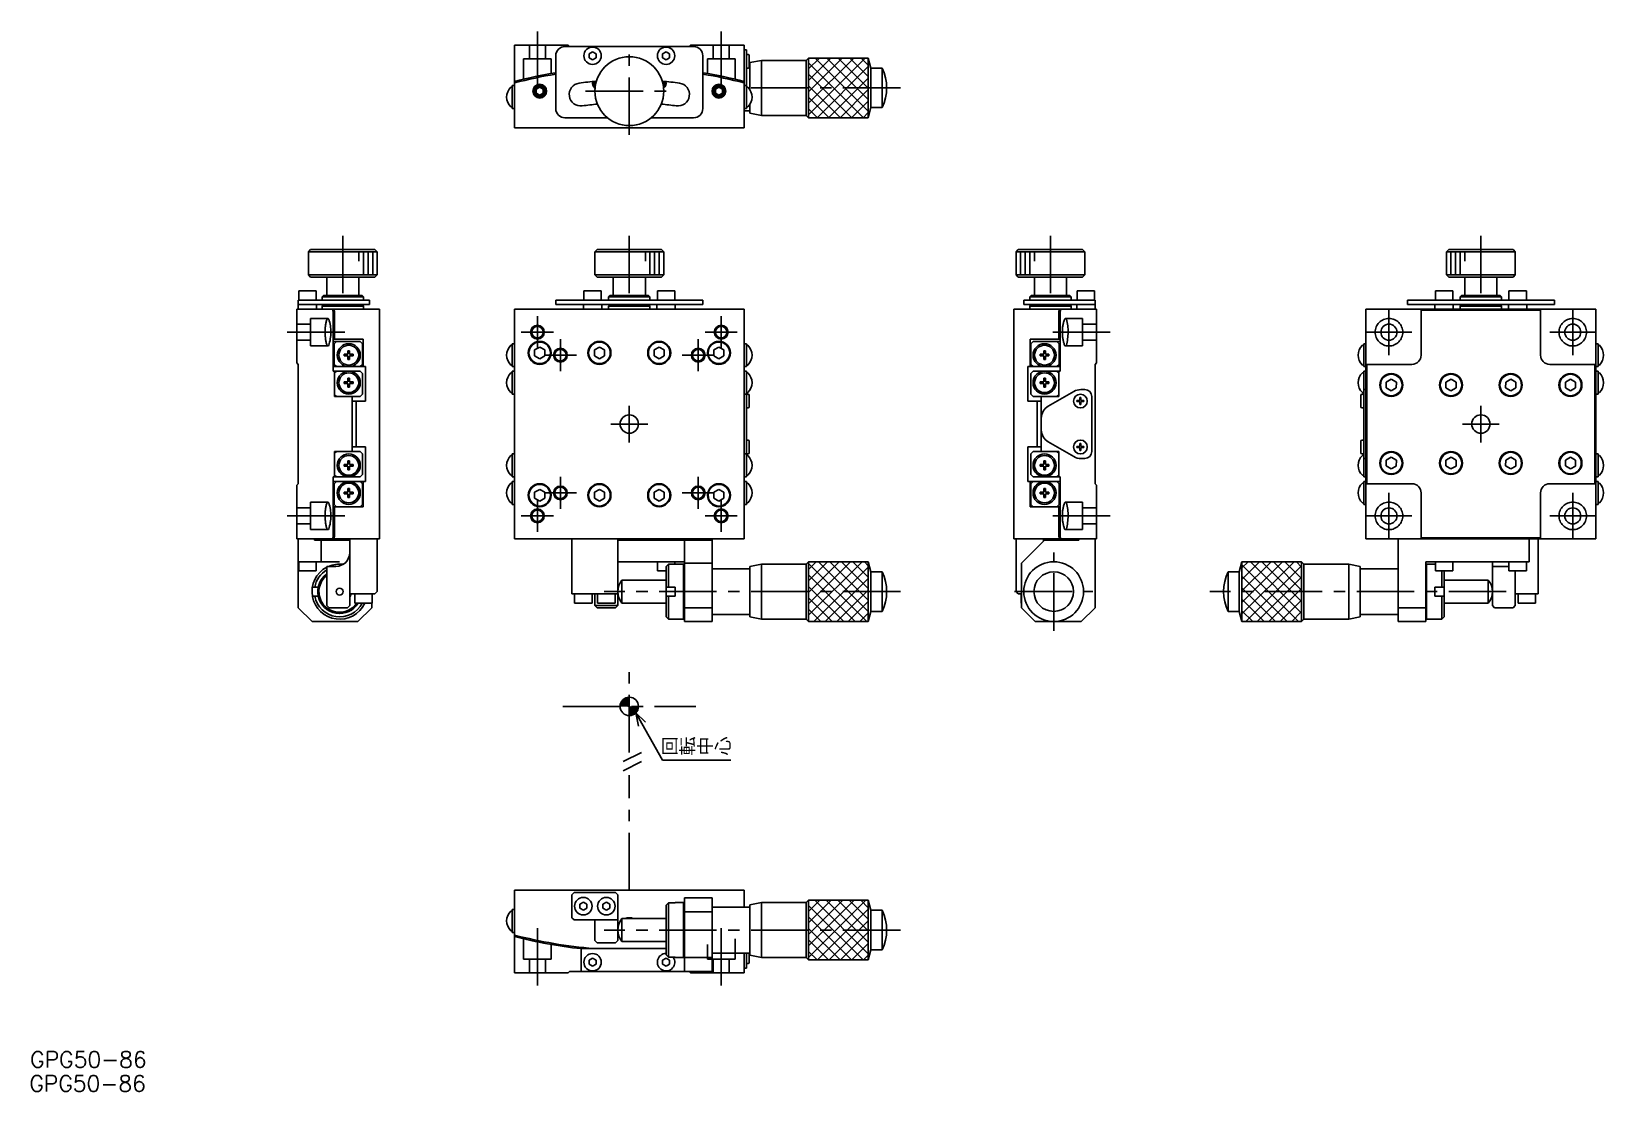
# Model space of a CAD drawing. Extents: x 15 to 357, y 25 to 256.
import ezdxf

# ---------------------------------------------------------------- set-up
doc = ezdxf.new("R2010")
doc.units = 0
doc.header["$LTSCALE"] = 10
doc.linetypes.add('CENTER', pattern=[2, 1.25, -0.25, 0.25, -0.25])
doc.linetypes.add('DASHED', pattern=[3.5, 2, -1.5])
doc.layers.get('0').update_dxf_attribs({"linetype": 'CONTINUOUS'})
doc.layers.add('CENTER', color=1, linetype='CENTER')
doc.styles.get("Standard").update_dxf_attribs({"font": 'txt.shx', "bigfont": '@extfont2.shx'})

msp = doc.modelspace()

# ---------------------------------------------------------------- texts
at = {"color": 7}
for s, p in [('回転中心', (152.186599, 98.450141)), ('GPG50-86', (14.975711, 30.365368)), ('GPG50-86', (14.787662, 25.129413))]:
    msp.add_text(s, height=3.5, dxfattribs=at).set_placement(p)

# ---------------------------------------------------------------- linework, layer by layer
at = {"color": 7, "linetype": 'CONTINUOUS'}
for p, q in [((120.344587, 253), (132.044587, 253)), ((120.344587, 235), (120.344587, 253)), ((129.344587, 239.2), (129.344587, 250.7)), ((131.344587, 252.7), (159.344587, 252.7)), ((132.344587, 252.7), (132.044587, 253)), ((136.594587, 251.133013), (137.344587, 251.566025)), ((136.594587, 250.266987), (136.594587, 251.133013)), ((137.344587, 249.833975), (136.594587, 250.266987)), ((137.344587, 251.566025), (138.094587, 251.133013)), ((138.094587, 250.266987), (137.344587, 249.833975)), ((138.094587, 251.133013), (138.094587, 250.266987)), ((152.594587, 251.133013), (153.344587, 251.566025)), ((152.594587, 250.266987), (152.594587, 251.133013)), ((153.344587, 249.833975), (152.594587, 250.266987)), ((153.344587, 251.566025), (154.094587, 251.133013)), ((154.094587, 250.266987), (153.344587, 249.833975)), ((154.094587, 251.133013), (154.094587, 250.266987)), ((158.644587, 253), (158.344587, 252.7)), ((158.644587, 253), (170.344587, 253)), ((161.344587, 250.7), (161.344587, 239.2)), ((170.344587, 253), (170.344587, 235)), ((170.344587, 252), (170.844587, 252)), ((170.844587, 252), (170.844587, 239.2)), ((171.194587, 251), (171.094587, 251)), ((171.444587, 248.25), (171.444587, 250.75)), ((184.344593, 250.199999), (183.844591, 249.699996)), ((184.344593, 250.199999), (197.344594, 250.199999)), ((184.344593, 237.200001), (184.344593, 250.199999)), ((197.934082, 248), (197.344594, 250.199999)), ((197.344594, 250.199999), (197.344594, 237.200001)), ((171.094587, 248), (171.194587, 248)), ((171.594587, 248.7), (171.444587, 248.7)), ((174.094586, 249.699996), (171.594587, 249.199997)), ((171.594587, 249.199997), (171.594587, 243.280348)), ((174.094586, 249.699996), (174.094586, 237.700004)), ((183.844591, 249.699996), (174.094586, 249.699996)), ((183.844591, 249.699996), (183.844591, 237.700004)), ((197.934082, 248), (197.934082, 239.4)), ((200.344593, 248), (197.934082, 248)), ((200.344593, 248), (200.344593, 239.4)), ((119.844587, 243.85), (119.552339, 243.85)), ((120.344587, 244.2), (119.844587, 244.2)), ((119.844587, 244.2), (119.844587, 239.2)), ((125.094587, 243.433013), (125.844587, 243.866025)), ((125.094587, 242.566987), (125.094587, 243.433013)), ((125.844587, 243.866025), (126.594587, 243.433013)), ((126.594587, 243.433013), (126.594587, 242.566987)), ((138.094587, 244.920286), (138.094587, 245.16449)), ((152.594587, 245.16449), (152.594587, 244.920286)), ((164.094587, 243.433013), (164.844587, 243.866025)), ((164.094587, 242.566987), (164.094587, 243.433013)), ((164.844587, 243.866025), (165.594587, 243.433013)), ((165.594587, 243.433013), (165.594587, 242.566987)), ((170.844587, 244.2), (170.344587, 244.2)), ((171.136834, 243.85), (170.844587, 243.85)), ((119.552339, 239.55), (119.844587, 239.55)), ((125.094587, 242.566987), (125.844587, 242.133975)), ((125.844587, 242.133975), (126.594587, 242.566987)), ((164.094587, 242.566987), (164.844587, 242.133975)), ((164.844587, 242.133975), (165.594587, 242.566987)), ((170.844587, 239.55), (171.136834, 239.55)), ((171.594587, 240.119652), (171.594587, 238.200003)), ((119.844587, 239.2), (120.344587, 239.2)), ((131.344587, 237.2), (140.589589, 237.2)), ((150.099584, 237.2), (159.344587, 237.2)), ((170.344587, 239.2), (170.844587, 239.2)), ((170.344587, 238.7), (171.594587, 238.7)), ((171.594587, 238.200003), (174.094586, 237.700004)), ((174.094586, 237.700004), (183.844591, 237.700004)), ((183.844591, 237.700004), (184.344593, 237.200001)), ((197.344594, 237.200001), (184.344593, 237.200001)), ((197.344594, 237.200001), (197.934082, 239.4)), ((197.934082, 239.4), (200.344593, 239.4)), ((170.344587, 235), (120.344587, 235)), ((76, 208.5), (75.5, 208)), ((75.5, 208), (75.5, 203)), ((90.5, 208), (75.5, 208)), ((76, 208.5), (90, 208.5)), ((90.5, 208), (90, 208.5)), ((90.5, 203), (90.5, 208)), ((138.344587, 208.5), (137.844587, 208)), ((137.844587, 208), (137.844587, 203)), ((152.844587, 208), (137.844587, 208)), ((138.344587, 208.5), (152.344587, 208.5)), ((152.844587, 208), (152.344587, 208.5)), ((152.844587, 203), (152.844587, 208)), ((230, 208.5), (229.5, 208)), ((229.5, 208), (229.5, 203)), ((244.5, 208), (229.5, 208)), ((230, 208.5), (244, 208.5)), ((244.5, 208), (244, 208.5)), ((244.5, 203), (244.5, 208)), ((323.655413, 208.5), (323.155413, 208)), ((323.155413, 208), (323.155413, 203)), ((338.155413, 208), (323.155413, 208)), ((323.655413, 208.5), (337.655413, 208.5)), ((338.155413, 208), (337.655413, 208.5)), ((338.155413, 203), (338.155413, 208)), ((75.5, 203), (76, 202.5)), ((75.5, 203), (90.5, 203)), ((90, 202.5), (76, 202.5)), ((79.5, 202.5), (79.5, 198.5)), ((86.5, 198.5), (86.5, 202.5)), ((90, 202.5), (90.5, 203)), ((137.844587, 203), (138.344587, 202.5)), ((137.844587, 203), (152.844587, 203)), ((152.344587, 202.5), (138.344587, 202.5)), ((141.844587, 202.5), (141.844587, 198.5)), ((148.844587, 198.5), (148.844587, 202.5)), ((152.344587, 202.5), (152.844587, 203)), ((229.5, 203), (230, 202.5)), ((229.5, 203), (244.5, 203)), ((230, 202.5), (244, 202.5)), ((233.5, 202.5), (233.5, 198.5)), ((240.5, 198.5), (240.5, 202.5)), ((244, 202.5), (244.5, 203)), ((323.155413, 203), (323.655413, 202.5)), ((323.155413, 203), (338.155413, 203)), ((323.655413, 202.5), (337.655413, 202.5)), ((327.155413, 202.5), (327.155413, 198.5)), ((334.155413, 198.5), (334.155413, 202.5)), ((337.655413, 202.5), (338.155413, 203)), ((77.2, 199.5), (73.4, 199.5)), ((73.4, 199.5), (73.4, 197.5)), ((77.2, 197.5), (77.2, 199.5)), ((78.8, 198.5), (78.5, 198.2)), ((78.8, 198.5), (87.2, 198.5)), ((87.5, 198.2), (87.2, 198.5)), ((139.244587, 199.5), (135.444587, 199.5)), ((135.444587, 199.5), (135.444587, 197.5)), ((139.244587, 197.5), (139.244587, 199.5)), ((141.144587, 198.5), (140.844587, 198.2)), ((141.144587, 198.5), (149.544587, 198.5)), ((149.844587, 198.2), (149.544587, 198.5)), ((155.244587, 199.5), (151.444587, 199.5)), ((151.444587, 199.5), (151.444587, 197.5)), ((155.244587, 197.5), (155.244587, 199.5)), ((232.8, 198.5), (232.5, 198.2)), ((232.8, 198.5), (241.2, 198.5)), ((241.5, 198.2), (241.2, 198.5)), ((242.8, 199.5), (242.8, 197.5)), ((246.6, 199.5), (242.8, 199.5)), ((246.6, 197.5), (246.6, 199.5)), ((324.555413, 199.5), (320.755413, 199.5)), ((320.755413, 199.5), (320.755413, 197.5)), ((324.555413, 197.5), (324.555413, 199.5)), ((326.455413, 198.5), (326.155413, 198.2)), ((326.455413, 198.5), (334.855413, 198.5)), ((335.155413, 198.2), (334.855413, 198.5)), ((340.555413, 199.5), (336.755413, 199.5)), ((336.755413, 199.5), (336.755413, 197.5)), ((340.555413, 197.5), (340.555413, 199.5)), ((73, 183.8), (73, 195.5)), ((73, 195.5), (91, 195.5)), ((73.3, 197.5), (73.3, 195.5)), ((88.8, 197.5), (73.3, 197.5)), ((73.3, 196.5), (88.8, 196.5)), ((77.3, 195.5), (77.3, 196.5)), ((78.5, 198.2), (78.5, 197.5)), ((87.5, 198.2), (78.5, 198.2)), ((78.8, 196.5), (78.5, 196.2)), ((78.5, 196.2), (78.5, 195.5)), ((87.5, 196.2), (78.5, 196.2)), ((87.5, 196.2), (87.2, 196.5)), ((87.5, 197.5), (87.5, 198.2)), ((87.5, 195.5), (87.5, 196.2)), ((88.8, 197.5), (88.8, 196.5)), ((91, 195.5), (91, 145.5)), ((120.344587, 145.5), (120.344587, 195.5)), ((120.344587, 195.5), (170.344587, 195.5)), ((129.344587, 196.5), (129.344587, 197.5)), ((129.344587, 197.5), (161.344587, 197.5)), ((129.344587, 196.499998), (161.344587, 196.499998)), ((135.344587, 196.5), (135.344587, 195.5)), ((139.344587, 195.5), (139.344587, 196.5)), ((140.844587, 198.2), (140.844587, 197.5)), ((149.844587, 198.2), (140.844587, 198.2)), ((141.144587, 196.5), (140.844587, 196.2)), ((140.844587, 196.2), (140.844587, 195.5)), ((149.844587, 196.2), (140.844587, 196.2)), ((149.844587, 196.2), (149.544587, 196.5)), ((149.844587, 197.5), (149.844587, 198.2)), ((149.844587, 195.5), (149.844587, 196.2)), ((151.344587, 196.5), (151.344587, 195.5)), ((155.344587, 195.5), (155.344587, 196.5)), ((161.344587, 197.5), (161.344587, 196.5)), ((170.344587, 195.5), (170.344587, 145.5)), ((229, 145.5), (229, 195.5)), ((229, 195.5), (247, 195.5)), ((231.2, 196.5), (231.2, 197.5)), ((231.2, 197.5), (246.7, 197.5)), ((246.7, 196.5), (231.2, 196.5)), ((232.5, 198.2), (232.5, 197.5)), ((241.5, 198.2), (232.5, 198.2)), ((232.8, 196.5), (232.5, 196.2)), ((232.5, 196.2), (232.5, 195.5)), ((241.5, 196.2), (232.5, 196.2)), ((241.5, 196.2), (241.2, 196.5)), ((241.5, 197.5), (241.5, 198.2)), ((241.5, 195.5), (241.5, 196.2)), ((242.7, 196.5), (242.7, 195.5)), ((246.7, 195.5), (246.7, 197.5)), ((247, 195.5), (247, 183.8)), ((305.655413, 145.5), (305.655413, 195.5)), ((305.655413, 195.5), (355.655413, 195.5)), ((314.655413, 196.5), (314.655413, 197.5)), ((314.655413, 197.5), (346.655413, 197.5)), ((346.655413, 196.5), (314.655413, 196.5)), ((317.655413, 195.3), (343.655413, 195.3)), ((317.655413, 195.3), (317.655413, 185.5)), ((320.655413, 196.5), (320.655413, 195.5)), ((324.655413, 195.5), (324.655413, 196.5)), ((326.155413, 198.2), (326.155413, 197.5)), ((335.155413, 198.2), (326.155413, 198.2)), ((326.455413, 196.5), (326.155413, 196.2)), ((326.155413, 196.2), (326.155413, 195.5)), ((335.155413, 196.2), (326.155413, 196.2)), ((335.155413, 196.2), (334.855413, 196.5)), ((335.155413, 197.5), (335.155413, 198.2)), ((335.155413, 195.5), (335.155413, 196.2)), ((336.655413, 196.5), (336.655413, 195.5)), ((340.655413, 195.5), (340.655413, 196.5)), ((343.655413, 195.3), (343.655413, 185.5)), ((346.655413, 197.5), (346.655413, 196.5)), ((355.655413, 195.5), (355.655413, 145.5)), ((80.898543, 182), (80.898543, 195)), ((81.20856, 195), (81.20856, 189)), ((238.79144, 189), (238.79144, 195)), ((239.101457, 195), (239.101457, 182)), ((87.423217, 189), (80.898543, 189)), ((86.766968, 188.5), (80.898543, 188.5)), ((81.082787, 188), (81.595598, 188.5)), ((84.009162, 188.5), (84.009162, 188.509162)), ((86.766968, 188.5), (87.290737, 188)), ((87.423217, 189), (87.423217, 183)), ((232.576783, 183), (232.576783, 189)), ((239.101457, 189), (232.576783, 189)), ((232.709263, 188), (233.233032, 188.5)), ((239.101457, 188.5), (233.233032, 188.5)), ((238.404402, 188.5), (238.917213, 188)), ((80.898543, 188), (81.082787, 188)), ((81.082787, 188), (81.082787, 183.5)), ((84.12, 185.68), (83.326612, 185.68)), ((83.326612, 185.68), (83.326612, 185.32)), ((83.326612, 185.32), (84.12, 185.32)), ((84.48, 186.473388), (84.12, 186.473388)), ((84.12, 186.473388), (84.12, 185.68)), ((84.12, 185.32), (84.12, 184.526612)), ((84.48, 186.473388), (84.48, 185.68)), ((85.273388, 185.68), (84.48, 185.68)), ((84.48, 185.32), (85.273388, 185.32)), ((84.48, 184.526612), (84.48, 185.32)), ((85.273388, 185.32), (85.273388, 185.68)), ((87.290737, 183.5), (87.290737, 188)), ((119.844587, 187.65), (119.552339, 187.65)), ((120.344587, 188), (119.844587, 188)), ((119.844587, 188), (119.844587, 183)), ((124.744587, 186.635085), (125.844587, 187.270171)), ((124.744587, 185.364915), (124.744587, 186.635085)), ((125.844587, 184.729829), (124.744587, 185.364915)), ((125.844587, 187.270171), (126.944587, 186.635085)), ((126.944587, 185.364915), (125.844587, 184.729829)), ((126.944587, 186.635085), (126.944587, 185.364915)), ((137.744587, 186.635085), (138.844587, 187.270171)), ((137.744587, 185.364915), (137.744587, 186.635085)), ((138.844587, 184.729829), (137.744587, 185.364915)), ((138.844587, 187.270171), (139.944587, 186.635085)), ((139.944587, 185.364915), (138.844587, 184.729829)), ((139.944587, 186.635085), (139.944587, 185.364915)), ((150.744587, 186.635085), (151.844587, 187.270171)), ((150.744587, 185.364915), (150.744587, 186.635085)), ((151.844587, 184.729829), (150.744587, 185.364915)), ((151.844587, 187.270171), (152.944587, 186.635085)), ((152.944587, 185.364915), (151.844587, 184.729829)), ((152.944587, 186.635085), (152.944587, 185.364915)), ((163.744587, 186.635085), (164.844587, 187.270171)), ((163.744587, 185.364915), (163.744587, 186.635085)), ((164.844587, 184.729829), (163.744587, 185.364915)), ((164.844587, 187.270171), (165.944587, 186.635085)), ((165.944587, 185.364915), (164.844587, 184.729829)), ((165.944587, 186.635085), (165.944587, 185.364915)), ((170.844587, 188), (170.344587, 188)), ((170.844587, 188), (170.844587, 183)), ((171.136834, 187.65), (170.844587, 187.65)), ((232.709263, 188), (232.709263, 183.5)), ((234.726612, 185.68), (235.52, 185.68)), ((234.726612, 185.32), (234.726612, 185.68)), ((235.52, 185.32), (234.726612, 185.32)), ((235.52, 186.473388), (235.88, 186.473388)), ((235.52, 185.68), (235.52, 186.473388)), ((235.52, 184.526612), (235.52, 185.32)), ((235.88, 186.473388), (235.88, 185.68)), ((235.88, 185.68), (236.673388, 185.68)), ((235.88, 185.32), (235.88, 184.526612)), ((236.673388, 185.32), (235.88, 185.32)), ((236.673388, 185.68), (236.673388, 185.32)), ((238.917213, 183.5), (238.917213, 188)), ((238.917213, 188), (239.101457, 188)), ((305.155413, 187.65), (304.863166, 187.65)), ((305.655413, 188), (305.155413, 188)), ((305.155413, 183), (305.155413, 188)), ((356.155413, 188), (355.655413, 188)), ((356.155413, 183), (356.155413, 188)), ((356.447661, 187.65), (356.155413, 187.65)), ((73, 183.8), (73.3, 183.5)), ((73.3, 183.5), (73.3, 157.5)), ((81.082787, 183.5), (80.898543, 183.5)), ((80.898543, 183), (83.233723, 183)), ((83.233723, 182), (80.898543, 182)), ((81.595598, 183), (81.082787, 183.5)), ((81.208552, 181.622639), (81.595598, 182)), ((81.20856, 176.5), (81.20856, 182)), ((83.233723, 183), (83.434911, 183.155208)), ((87.942434, 183), (83.233723, 183)), ((83.434911, 181.844792), (83.233723, 182)), ((86.766968, 182), (83.233723, 182)), ((84.12, 184.526612), (84.48, 184.526612)), ((85.038553, 183.112281), (85.124776, 183)), ((85.124776, 182), (85.038553, 181.887719)), ((86.766968, 183), (87.290737, 183.5)), ((87.290737, 181.5), (86.766968, 182)), ((87.290737, 177), (87.290737, 181.5)), ((87.942434, 183), (87.942434, 175.5)), ((119.552339, 183.35), (119.844587, 183.35)), ((119.844587, 181.65), (119.552339, 181.65)), ((119.844587, 183), (120.344587, 183)), ((120.344587, 182), (119.844587, 182)), ((119.844587, 182), (119.844587, 177)), ((170.344587, 183), (170.844587, 183)), ((170.844587, 182), (170.344587, 182)), ((170.844587, 183.35), (171.136834, 183.35)), ((170.844587, 182), (170.844587, 159)), ((171.136834, 181.65), (170.844587, 181.65)), ((232.057566, 175.5), (232.057566, 183)), ((236.766277, 183), (232.057566, 183)), ((232.709263, 183.5), (233.233032, 183)), ((233.233032, 182), (232.709263, 181.5)), ((232.709263, 181.5), (232.709263, 177)), ((236.766277, 182), (233.233032, 182)), ((234.875224, 183), (234.961447, 183.112281)), ((234.961447, 181.887719), (234.875224, 182)), ((235.88, 184.526612), (235.52, 184.526612)), ((236.565089, 183.155208), (236.766277, 183)), ((236.766277, 182), (236.565089, 181.844792)), ((236.766277, 183), (239.101457, 183)), ((239.101457, 182), (236.766277, 182)), ((238.917213, 183.5), (238.404402, 183)), ((238.404402, 182), (238.791448, 181.622639)), ((238.79144, 182), (238.79144, 176.5)), ((239.101457, 183.5), (238.917213, 183.5)), ((246.7, 183.5), (247, 183.8)), ((246.7, 157.5), (246.7, 183.5)), ((304.863166, 183.35), (305.155413, 183.35)), ((305.155413, 181.65), (304.863166, 181.65)), ((305.155413, 183), (305.655413, 183)), ((305.655413, 182), (305.155413, 182)), ((305.155413, 159), (305.155413, 182)), ((305.855413, 157.5), (305.855413, 183.5)), ((305.855413, 183.5), (315.655413, 183.5)), ((345.655413, 183.5), (355.455413, 183.5)), ((355.455413, 183.5), (355.455413, 157.5)), ((355.655413, 183), (356.155413, 183)), ((356.155413, 182), (355.655413, 182)), ((356.155413, 183.35), (356.447661, 183.35)), ((356.155413, 177), (356.155413, 182)), ((356.447661, 181.65), (356.155413, 181.65)), ((83.326612, 179.68), (83.326612, 179.32)), ((84.12, 179.68), (83.326612, 179.68)), ((83.326612, 179.32), (84.12, 179.32)), ((84.48, 180.473388), (84.12, 180.473388)), ((84.12, 180.473388), (84.12, 179.68)), ((84.12, 179.32), (84.12, 178.526612)), ((84.12, 178.526612), (84.48, 178.526612)), ((84.48, 180.473388), (84.48, 179.68)), ((85.273388, 179.68), (84.48, 179.68)), ((84.48, 179.32), (85.273388, 179.32)), ((84.48, 178.526612), (84.48, 179.32)), ((85.273388, 179.32), (85.273388, 179.68)), ((234.726612, 179.68), (235.52, 179.68)), ((234.726612, 179.32), (234.726612, 179.68)), ((235.52, 179.32), (234.726612, 179.32)), ((235.52, 180.473388), (235.88, 180.473388)), ((235.52, 179.68), (235.52, 180.473388)), ((235.52, 178.526612), (235.52, 179.32)), ((235.88, 178.526612), (235.52, 178.526612)), ((235.88, 180.473388), (235.88, 179.68)), ((235.88, 179.68), (236.673388, 179.68)), ((235.88, 179.32), (235.88, 178.526612)), ((236.673388, 179.32), (235.88, 179.32)), ((236.673388, 179.68), (236.673388, 179.32)), ((243.598076, 178), (244.5, 178)), ((305.155413, 178), (305.655413, 178)), ((310.049707, 178.374903), (310.06121, 179.645021)), ((310.049707, 178.374903), (311.14391, 177.729881)), ((310.06121, 179.645021), (311.166917, 180.270118)), ((311.14391, 177.729881), (312.249616, 178.354979)), ((311.166917, 180.270118), (312.26112, 179.625097)), ((312.26112, 179.625097), (312.249616, 178.354979)), ((323.049707, 178.374903), (323.06121, 179.645021)), ((323.049707, 178.374903), (324.14391, 177.729881)), ((323.06121, 179.645021), (324.166917, 180.270118)), ((324.14391, 177.729881), (325.249616, 178.354979)), ((324.166917, 180.270118), (325.26112, 179.625097)), ((325.26112, 179.625097), (325.249616, 178.354979)), ((336.049707, 178.374903), (336.06121, 179.645021)), ((336.049707, 178.374903), (337.14391, 177.729881)), ((336.06121, 179.645021), (337.166917, 180.270118)), ((337.14391, 177.729881), (338.249616, 178.354979)), ((337.166917, 180.270118), (338.26112, 179.625097)), ((338.26112, 179.625097), (338.249616, 178.354979)), ((349.049707, 178.374903), (349.06121, 179.645021)), ((349.049707, 178.374903), (350.14391, 177.729881)), ((349.06121, 179.645021), (350.166917, 180.270118)), ((350.14391, 177.729881), (351.249616, 178.354979)), ((350.166917, 180.270118), (351.26112, 179.625097)), ((351.26112, 179.625097), (351.249616, 178.354979)), ((81.595598, 176.5), (81.208552, 176.877361)), ((86.766968, 176.5), (81.20856, 176.5)), ((85, 164.5), (85, 176.5)), ((87.942434, 175.5), (85, 175.5)), ((85.866856, 175.5), (85.866856, 165.5)), ((87.290737, 177), (86.766968, 176.5)), ((119.552339, 177.35), (119.844587, 177.35)), ((119.844587, 177), (120.344587, 177)), ((170.344587, 177), (170.844587, 177)), ((170.844587, 177.35), (171.136834, 177.35)), ((171.194587, 177), (171.094587, 177)), ((171.444587, 176.75), (171.444587, 174.25)), ((235, 175.5), (232.057566, 175.5)), ((233.233032, 176.5), (232.709263, 177)), ((238.79144, 176.5), (233.233032, 176.5)), ((234.133144, 165.5), (234.133144, 175.5)), ((235, 176.5), (235, 164.5)), ((242.098076, 177.598076), (236.5, 174.366025)), ((238.791448, 176.877361), (238.404402, 176.5)), ((242.75, 175.375), (242.75, 175.625)), ((243.375, 175.625), (242.75, 175.625)), ((243.375, 175.375), (242.75, 175.375)), ((243.375, 175.625), (243.375, 176.25)), ((243.625, 176.25), (243.375, 176.25)), ((243.375, 174.75), (243.375, 175.375)), ((243.625, 174.75), (243.375, 174.75)), ((243.625, 176.25), (243.625, 175.625)), ((244.25, 175.625), (243.625, 175.625)), ((243.625, 175.375), (243.625, 174.75)), ((244.25, 175.375), (243.625, 175.375)), ((244.25, 175.625), (244.25, 175.375)), ((246, 176.5), (246, 164.5)), ((304.555413, 174.25), (304.555413, 176.75)), ((304.905413, 177), (304.805413, 177)), ((304.863166, 177.35), (305.155413, 177.35)), ((355.655413, 177), (356.155413, 177)), ((356.155413, 177.35), (356.447661, 177.35)), ((171.094587, 174), (171.194587, 174)), ((304.805413, 174), (304.905413, 174)), ((81.595598, 164.5), (81.208552, 164.122639)), ((81.20856, 159), (81.20856, 164.5)), ((81.20856, 164.5), (86.766968, 164.5)), ((87.942434, 165.5), (85, 165.5)), ((87.290737, 164), (86.766968, 164.5)), ((87.942434, 165.5), (87.942434, 158)), ((171.194587, 167), (171.094587, 167)), ((171.444587, 166.75), (171.444587, 164.25)), ((232.057566, 158), (232.057566, 165.5)), ((235, 165.5), (232.057566, 165.5)), ((233.233032, 164.5), (232.709263, 164)), ((233.233032, 164.5), (238.79144, 164.5)), ((236.5, 166.633975), (242.098076, 163.401924)), ((238.791448, 164.122639), (238.404402, 164.5)), ((238.79144, 164.5), (238.79144, 159)), ((242.75, 165.375), (242.75, 165.625)), ((243.375, 165.625), (242.75, 165.625)), ((243.375, 165.375), (242.75, 165.375)), ((243.375, 165.625), (243.375, 166.25)), ((243.625, 166.25), (243.375, 166.25)), ((243.375, 164.75), (243.375, 165.375)), ((243.625, 164.75), (243.375, 164.75)), ((243.625, 166.25), (243.625, 165.625)), ((244.25, 165.625), (243.625, 165.625)), ((243.625, 165.375), (243.625, 164.75)), ((244.25, 165.375), (243.625, 165.375)), ((244.25, 165.625), (244.25, 165.375)), ((304.555413, 164.25), (304.555413, 166.75)), ((304.905413, 167), (304.805413, 167)), ((83.326612, 161.68), (84.12, 161.68)), ((83.326612, 161.32), (83.326612, 161.68)), ((84.12, 161.32), (83.326612, 161.32)), ((84.12, 162.473388), (84.48, 162.473388)), ((84.12, 161.68), (84.12, 162.473388)), ((84.12, 160.526612), (84.12, 161.32)), ((84.48, 162.473388), (84.48, 161.68)), ((84.48, 161.68), (85.273388, 161.68)), ((85.273388, 161.32), (84.48, 161.32)), ((84.48, 161.32), (84.48, 160.526612)), ((85.273388, 161.68), (85.273388, 161.32)), ((87.290737, 164), (87.290737, 159.5)), ((119.844587, 163.65), (119.552339, 163.65)), ((120.344587, 164), (119.844587, 164)), ((119.844587, 159), (119.844587, 164)), ((170.844587, 164), (170.344587, 164)), ((171.136834, 163.65), (170.844587, 163.65)), ((171.094587, 164), (171.194587, 164)), ((232.709263, 159.5), (232.709263, 164)), ((235.52, 161.68), (234.726612, 161.68)), ((234.726612, 161.68), (234.726612, 161.32)), ((234.726612, 161.32), (235.52, 161.32)), ((235.88, 162.473388), (235.52, 162.473388)), ((235.52, 162.473388), (235.52, 161.68)), ((235.52, 160.526612), (235.52, 161.32)), ((235.88, 161.68), (235.88, 162.473388)), ((236.673388, 161.68), (235.88, 161.68)), ((235.88, 160.526612), (235.88, 161.32)), ((235.88, 161.32), (236.673388, 161.32)), ((236.673388, 161.32), (236.673388, 161.68)), ((244.5, 163), (243.598076, 163)), ((304.805413, 164), (304.905413, 164)), ((305.155413, 163.65), (304.863166, 163.65)), ((305.655413, 163), (305.155413, 163)), ((310.049707, 161.374903), (310.06121, 162.645021)), ((310.049707, 161.374903), (311.14391, 160.729881)), ((310.06121, 162.645021), (311.166917, 163.270118)), ((311.14391, 160.729881), (312.249616, 161.354979)), ((311.166917, 163.270118), (312.26112, 162.625097)), ((312.26112, 162.625097), (312.249616, 161.354979)), ((323.049707, 161.374903), (323.06121, 162.645021)), ((323.049707, 161.374903), (324.14391, 160.729881)), ((323.06121, 162.645021), (324.166917, 163.270118)), ((324.14391, 160.729881), (325.249616, 161.354979)), ((324.166917, 163.270118), (325.26112, 162.625097)), ((325.26112, 162.625097), (325.249616, 161.354979)), ((336.049707, 161.374903), (336.06121, 162.645021)), ((336.049707, 161.374903), (337.14391, 160.729881)), ((336.06121, 162.645021), (337.166917, 163.270118)), ((337.14391, 160.729881), (338.249616, 161.354979)), ((337.166917, 163.270118), (338.26112, 162.625097)), ((338.26112, 162.625097), (338.249616, 161.354979)), ((349.049707, 161.374903), (349.06121, 162.645021)), ((349.049707, 161.374903), (350.14391, 160.729881)), ((349.06121, 162.645021), (350.166917, 163.270118)), ((350.14391, 160.729881), (351.249616, 161.354979)), ((350.166917, 163.270118), (351.26112, 162.625097)), ((351.26112, 162.625097), (351.249616, 161.354979)), ((356.155413, 164), (355.655413, 164)), ((356.155413, 164), (356.155413, 159)), ((356.447661, 163.65), (356.155413, 163.65)), ((73.3, 157.5), (73, 157.2)), ((80.898543, 146), (80.898543, 159)), ((80.898543, 159), (83.233723, 159)), ((80.898543, 158), (83.233723, 158)), ((81.082787, 157.5), (80.898543, 157.5)), ((81.595598, 158), (81.082787, 157.5)), ((81.082787, 153), (81.082787, 157.5)), ((81.208552, 159.377361), (81.595598, 159)), ((86.766968, 159), (81.937472, 159)), ((83.434911, 159.155208), (83.233723, 159)), ((83.233723, 158), (83.434911, 157.844792)), ((87.942434, 158), (83.233723, 158)), ((84.48, 160.526612), (84.12, 160.526612)), ((85.124776, 159), (85.038553, 159.112281)), ((85.038553, 157.887719), (85.124776, 158)), ((87.290737, 159.5), (86.766968, 159)), ((86.766968, 158), (87.290737, 157.5)), ((87.290737, 157.5), (87.290737, 153)), ((87.423217, 158), (87.423217, 152.5)), ((119.552339, 159.35), (119.844587, 159.35)), ((119.844587, 157.65), (119.552339, 157.65)), ((119.844587, 159), (120.344587, 159)), ((120.344587, 158), (119.844587, 158)), ((119.844587, 153), (119.844587, 158)), ((170.344587, 159), (170.844587, 159)), ((170.844587, 158), (170.344587, 158)), ((170.844587, 159.35), (171.136834, 159.35)), ((170.844587, 153), (170.844587, 158)), ((171.136834, 157.65), (170.844587, 157.65)), ((236.766277, 158), (232.057566, 158)), ((232.576783, 152.5), (232.576783, 158)), ((233.233032, 159), (232.709263, 159.5)), ((232.709263, 157.5), (233.233032, 158)), ((232.709263, 153), (232.709263, 157.5)), ((236.766277, 159), (233.233032, 159)), ((234.961447, 159.112281), (234.875224, 159)), ((234.875224, 158), (234.961447, 157.887719)), ((235.52, 160.526612), (235.88, 160.526612)), ((236.766277, 159), (236.565089, 159.155208)), ((236.565089, 157.844792), (236.766277, 158)), ((236.766277, 159), (239.101457, 159)), ((236.766277, 158), (239.101457, 158)), ((238.404402, 159), (238.791448, 159.377361)), ((238.917213, 157.5), (238.404402, 158)), ((238.917213, 157.5), (238.917213, 153)), ((239.101457, 157.5), (238.917213, 157.5)), ((239.101457, 159), (239.101457, 146)), ((247, 157.2), (246.7, 157.5)), ((304.863166, 159.35), (305.155413, 159.35)), ((305.155413, 157.65), (304.863166, 157.65)), ((305.155413, 159), (305.655413, 159)), ((305.655413, 158), (305.155413, 158)), ((305.155413, 158), (305.155413, 153)), ((305.855413, 157.5), (315.655413, 157.5)), ((345.655413, 157.5), (355.455413, 157.5)), ((355.655413, 159), (356.155413, 159)), ((356.155413, 158), (355.655413, 158)), ((356.155413, 159.35), (356.447661, 159.35)), ((356.155413, 158), (356.155413, 153)), ((356.447661, 157.65), (356.155413, 157.65)), ((73, 145.5), (73, 157.2)), ((83.326612, 155.68), (84.12, 155.68)), ((83.326612, 155.32), (83.326612, 155.68)), ((84.12, 155.32), (83.326612, 155.32)), ((84.12, 156.473388), (84.48, 156.473388)), ((84.12, 155.68), (84.12, 156.473388)), ((84.12, 154.526612), (84.12, 155.32)), ((84.48, 154.526612), (84.12, 154.526612)), ((84.48, 156.473388), (84.48, 155.68)), ((84.48, 155.68), (85.273388, 155.68)), ((85.273388, 155.32), (84.48, 155.32)), ((84.48, 155.32), (84.48, 154.526612)), ((85.273388, 155.68), (85.273388, 155.32)), ((124.744587, 155.635085), (125.844587, 156.270171)), ((124.744587, 154.364915), (124.744587, 155.635085)), ((125.844587, 153.729829), (124.744587, 154.364915)), ((125.844587, 156.270171), (126.944587, 155.635085)), ((126.944587, 154.364915), (125.844587, 153.729829)), ((126.944587, 155.635085), (126.944587, 154.364915)), ((137.744587, 155.635085), (138.844587, 156.270171)), ((137.744587, 154.364915), (137.744587, 155.635085)), ((138.844587, 153.729829), (137.744587, 154.364915)), ((138.844587, 156.270171), (139.944587, 155.635085)), ((139.944587, 154.364915), (138.844587, 153.729829)), ((139.944587, 155.635085), (139.944587, 154.364915)), ((150.744587, 155.635085), (151.844587, 156.270171)), ((150.744587, 154.364915), (150.744587, 155.635085)), ((151.844587, 153.729829), (150.744587, 154.364915)), ((151.844587, 156.270171), (152.944587, 155.635085)), ((152.944587, 154.364915), (151.844587, 153.729829)), ((152.944587, 155.635085), (152.944587, 154.364915)), ((163.744587, 155.635085), (164.844587, 156.270171)), ((163.744587, 154.364915), (163.744587, 155.635085)), ((164.844587, 153.729829), (163.744587, 154.364915)), ((164.844587, 156.270171), (165.944587, 155.635085)), ((165.944587, 154.364915), (164.844587, 153.729829)), ((165.944587, 155.635085), (165.944587, 154.364915)), ((235.52, 155.68), (234.726612, 155.68)), ((234.726612, 155.68), (234.726612, 155.32)), ((234.726612, 155.32), (235.52, 155.32)), ((235.88, 156.473388), (235.52, 156.473388)), ((235.52, 156.473388), (235.52, 155.68)), ((235.52, 154.526612), (235.52, 155.32)), ((235.52, 154.526612), (235.88, 154.526612)), ((235.88, 155.68), (235.88, 156.473388)), ((236.673388, 155.68), (235.88, 155.68)), ((235.88, 155.32), (236.673388, 155.32)), ((235.88, 154.526612), (235.88, 155.32)), ((236.673388, 155.32), (236.673388, 155.68)), ((247, 157.2), (247, 145.5)), ((317.655413, 155.5), (317.655413, 145.7)), ((343.655413, 155.5), (343.655413, 145.7)), ((80.898543, 153), (81.082787, 153)), ((87.423217, 152.5), (80.898543, 152.5)), ((81.082787, 153), (81.595598, 152.5)), ((81.20856, 152.5), (81.20856, 146)), ((86.766968, 152.5), (87.290737, 153)), ((119.552339, 153.35), (119.844587, 153.35)), ((119.844587, 153), (120.344587, 153)), ((170.344587, 153), (170.844587, 153)), ((170.844587, 153.35), (171.136834, 153.35)), ((239.101457, 152.5), (232.576783, 152.5)), ((232.709263, 153), (233.233032, 152.5)), ((238.404402, 152.5), (238.917213, 153)), ((238.79144, 146), (238.79144, 152.5)), ((238.917213, 153), (239.101457, 153)), ((304.863166, 153.35), (305.155413, 153.35)), ((305.155413, 153), (305.655413, 153)), ((355.655413, 153), (356.155413, 153)), ((356.155413, 153.35), (356.447661, 153.35)), ((91, 145.5), (73, 145.5)), ((73.3, 130.5), (73.3, 145.5)), ((76.8, 145.5), (76.8, 145.2)), ((84.3, 145.2), (76.8, 145.2)), ((78.3, 140.5), (78.3, 145.2)), ((84.5, 145), (84.3, 145.2)), ((84.5, 131), (84.5, 145.5)), ((90.5, 145.5), (90.5, 134)), ((170.344587, 145.5), (120.344587, 145.5)), ((132.844587, 133.5), (132.844587, 145.5)), ((142.844587, 145.5), (142.844587, 131)), ((163.344587, 145.2), (142.844587, 145.2)), ((157.344587, 127.5), (157.344587, 145.2)), ((163.344587, 145.5), (163.344587, 127.5)), ((247, 145.5), (229, 145.5)), ((229.5, 134), (229.5, 145.5)), ((235.7, 145.2), (230.7, 140.2)), ((235.5, 145), (235.5, 145.5)), ((243.2, 145.2), (235.7, 145.2)), ((243.2, 145.5), (243.2, 145.2)), ((246.7, 145.5), (246.7, 130.5)), ((355.655413, 145.5), (305.655413, 145.5)), ((312.655413, 127.5), (312.655413, 145.5)), ((343.655413, 145.7), (317.655413, 145.7)), ((341.155413, 145.5), (341.155413, 140.5)), ((343.155413, 145.5), (343.155413, 133.5)), ((73.3, 140.5), (82.3, 140.5)), ((73.4, 140.5), (73.4, 138.5)), ((77.2, 138.5), (77.2, 140.5)), ((157.344587, 140.5), (142.844587, 140.5)), ((151.444587, 140.5), (151.444587, 138.5)), ((155.244587, 140), (155.244587, 140.5)), ((184.344593, 140.499999), (183.844591, 139.999996)), ((184.344593, 140.499999), (197.344594, 140.499999)), ((184.344593, 127.500001), (184.344593, 140.499999)), ((197.934082, 138.3), (197.344594, 140.499999)), ((197.344594, 140.499999), (197.344594, 127.500001)), ((278.655406, 140.499999), (278.065918, 138.3)), ((278.655406, 140.499999), (291.655407, 140.499999)), ((278.655406, 127.500001), (278.655406, 140.499999)), ((292.155409, 139.999996), (291.655407, 140.499999)), ((291.655407, 140.499999), (291.655407, 127.500001)), ((341.155413, 140.5), (318.655413, 140.5)), ((318.655413, 140.5), (318.655413, 127.5)), ((320.755413, 140.5), (320.755413, 138.5)), ((324.555413, 138.5), (324.555413, 140.5)), ((333.155413, 140.5), (333.155413, 131)), ((336.755413, 140.5), (336.755413, 138.5)), ((340.555413, 138.5), (340.555413, 140.5)), ((73.4, 138.5), (77.2, 138.5)), ((79.5, 131), (79.5, 139.5)), ((79.5, 139.5), (81.5, 139.5)), ((151.444587, 138.5), (153.344587, 138.5)), ((153.844587, 140), (153.344587, 139.5)), ((153.344587, 139.5), (153.344587, 128.5)), ((157.144587, 140), (153.844587, 140)), ((153.844587, 140), (153.844587, 135)), ((157.344587, 139.8), (157.144587, 140)), ((157.144587, 128), (157.144587, 140)), ((163.344587, 140.2), (157.344587, 140.2)), ((171.594587, 139), (163.344587, 139)), ((174.094586, 139.999996), (171.594587, 139.499997)), ((171.594587, 139.499997), (171.594587, 128.500003)), ((174.094586, 139.999996), (174.094586, 128.000004)), ((183.844591, 139.999996), (174.094586, 139.999996)), ((183.844591, 139.999996), (183.844591, 128.000004)), ((197.934082, 138.3), (197.934082, 129.7)), ((200.344593, 138.3), (197.934082, 138.3)), ((200.344593, 138.3), (200.344593, 129.7)), ((230.7, 130.5), (230.7, 140.2)), ((278.065918, 138.3), (275.655407, 138.3)), ((275.655407, 129.7), (275.655407, 138.3)), ((278.065918, 129.7), (278.065918, 138.3)), ((301.905414, 139.999996), (292.155409, 139.999996)), ((292.155409, 128.000004), (292.155409, 139.999996)), ((304.405413, 139.499997), (301.905414, 139.999996)), ((301.905414, 128.000004), (301.905414, 139.999996)), ((304.405413, 128.500003), (304.405413, 139.499997)), ((312.655413, 139), (304.405413, 139)), ((318.855413, 140), (318.655413, 139.8)), ((320.755413, 140), (318.855413, 140)), ((318.855413, 140), (318.855413, 128)), ((320.755413, 138.5), (324.555413, 138.5)), ((322.155413, 135), (322.155413, 138.5)), ((322.655413, 128.5), (322.655413, 138.5)), ((333.155413, 139.5), (336.755413, 139.5)), ((336.755413, 138.5), (340.555413, 138.5)), ((338.155413, 138.5), (338.155413, 131)), ((77.912518, 135), (76.38392, 135)), ((90, 133.5), (84.5, 133.5)), ((85.6, 133.5), (85.6, 131.5)), ((89.4, 131.5), (89.4, 133.5)), ((90.5, 134), (90, 133.5)), ((142.844587, 133.5), (132.844587, 133.5)), ((133.444587, 133.5), (133.444587, 131.5)), ((137.244587, 131.5), (137.244587, 133.5)), ((137.844587, 131), (137.844587, 133.5)), ((138.444587, 133.5), (138.444587, 131.5)), ((142.244587, 131.5), (142.244587, 133.5)), ((143.722096, 136.499996), (143.722096, 131.500004)), ((153.344587, 136.499996), (143.722096, 136.499996)), ((155.344587, 135), (153.344587, 135)), ((155.344587, 133), (155.344587, 135)), ((229.5, 134), (230, 133.5)), ((230, 133.5), (230.7, 133.5)), ((230.6, 133.5), (230.6, 131.5)), ((320.655413, 135), (320.655413, 133)), ((322.655413, 135), (320.655413, 135)), ((332.277904, 136.499996), (322.655413, 136.499996)), ((332.277904, 131.500004), (332.277904, 136.499996)), ((343.155413, 133.5), (338.155413, 133.5)), ((338.755413, 133.5), (338.755413, 131.5)), ((342.555413, 131.5), (342.555413, 133.5)), ((73.3, 130.5), (76.3, 127.5)), ((76.38392, 133), (77.912518, 133)), ((80, 130.5), (79.5, 131)), ((84, 130.5), (80, 130.5)), ((84.5, 131), (84, 130.5)), ((85.6, 131.5), (89.4, 131.5)), ((86.3, 127.5), (89.3, 130.5)), ((89.3, 131.5), (89.3, 130.5)), ((133.444587, 131.5), (137.244587, 131.5)), ((137.844587, 131), (142.844587, 131)), ((137.844587, 131), (138.344587, 130.5)), ((142.344587, 130.5), (138.344587, 130.5)), ((138.444587, 131.5), (142.244587, 131.5)), ((142.844587, 131), (142.344587, 130.5)), ((143.722096, 131.500004), (153.344587, 131.500004)), ((153.344587, 133), (155.344587, 133)), ((153.844587, 133), (153.844587, 128)), ((157.344587, 130.5), (163.344587, 130.5)), ((230.6, 131.5), (230.7, 131.5)), ((230.7, 130.5), (233.7, 127.5)), ((243.7, 127.5), (246.7, 130.5)), ((312.655413, 130.5), (318.655413, 130.5)), ((320.655413, 133), (322.655413, 133)), ((322.155413, 128), (322.155413, 133)), ((322.655413, 131.500004), (332.277904, 131.500004)), ((333.655413, 130.5), (333.155413, 131)), ((337.655413, 130.5), (333.655413, 130.5)), ((338.155413, 131), (337.655413, 130.5)), ((338.755413, 131.5), (342.555413, 131.5)), ((86.3, 127.5), (76.3, 127.5)), ((153.344587, 128.5), (153.844587, 128)), ((153.844587, 128), (157.144587, 128)), ((157.144587, 128), (157.344587, 128.2)), ((163.344587, 127.5), (157.344587, 127.5)), ((163.344587, 129), (171.594587, 129)), ((171.594587, 128.500003), (174.094586, 128.000004)), ((174.094586, 128.000004), (183.844591, 128.000004)), ((183.844591, 128.000004), (184.344593, 127.500001)), ((197.344594, 127.500001), (184.344593, 127.500001)), ((197.344594, 127.500001), (197.934082, 129.7)), ((197.934082, 129.7), (200.344593, 129.7)), ((243.7, 127.5), (233.7, 127.5)), ((275.655407, 129.7), (278.065918, 129.7)), ((278.065918, 129.7), (278.655406, 127.500001)), ((291.655407, 127.500001), (278.655406, 127.500001)), ((291.655407, 127.500001), (292.155409, 128.000004)), ((292.155409, 128.000004), (301.905414, 128.000004)), ((301.905414, 128.000004), (304.405413, 128.500003)), ((304.405413, 129), (312.655413, 129)), ((318.655413, 127.5), (312.655413, 127.5)), ((318.655413, 128.2), (318.855413, 128)), ((318.855413, 128), (322.155413, 128)), ((322.155413, 128), (322.655413, 128.5)), ((146.745525, 107.572634), (152.536599, 97.31403)), ((147.360002, 104.704178), (146.745525, 107.572634)), ((146.745525, 107.572634), (148.883949, 105.56446)), ((152.536599, 97.31403), (167.463401, 97.31403)), ((120.344587, 69), (170.344587, 69)), ((120.344587, 51), (120.344587, 69)), ((132.844587, 68), (133.344587, 68.5)), ((142.344587, 68.5), (133.344587, 68.5)), ((142.344587, 68.5), (142.844587, 68)), ((170.344587, 69), (170.344587, 65.3)), ((132.844587, 68), (132.844587, 63)), ((135.344587, 66.366025), (134.594587, 65.933013)), ((134.594587, 65.066987), (134.594587, 65.933013)), ((135.344587, 64.633975), (134.594587, 65.066987)), ((136.094587, 65.933013), (135.344587, 66.366025)), ((136.094587, 65.066987), (135.344587, 64.633975)), ((136.094587, 65.066987), (136.094587, 65.933013)), ((140.344587, 66.366025), (139.594587, 65.933013)), ((139.594587, 65.066987), (139.594587, 65.933013)), ((140.344587, 64.633975), (139.594587, 65.066987)), ((141.094587, 65.933013), (140.344587, 66.366025)), ((141.094587, 65.066987), (140.344587, 64.633975)), ((141.094587, 65.066987), (141.094587, 65.933013)), ((142.844587, 68), (142.844587, 58)), ((153.344587, 65.708327), (153.844587, 66.21608)), ((153.344587, 54.891673), (153.344587, 65.708327)), ((153.844587, 66.21608), (153.844587, 54.38392)), ((153.844587, 66.21608), (155.344587, 66.21608)), ((155.344587, 66.21608), (155.344587, 66.3)), ((157.144587, 66.3), (155.344587, 66.3)), ((157.144587, 54.3), (157.144587, 66.3)), ((157.344587, 66.1), (157.144587, 66.3)), ((157.344587, 67.3), (163.344587, 67.3)), ((157.344587, 67.3), (157.344587, 51.3)), ((163.344587, 51.3), (163.344587, 67.3)), ((171.594587, 65.3), (163.344587, 65.3)), ((174.094586, 66.299996), (171.594587, 65.799997)), ((171.594587, 65.799997), (171.594587, 54.800003)), ((174.094586, 66.299996), (174.094586, 54.300004)), ((183.844591, 66.299996), (174.094586, 66.299996)), ((184.344593, 66.799999), (183.844591, 66.299996)), ((183.844591, 66.299996), (183.844591, 54.300004)), ((184.344593, 66.799999), (197.344594, 66.799999)), ((184.344593, 53.800001), (184.344593, 66.799999)), ((197.934082, 64.6), (197.344594, 66.799999)), ((197.344594, 66.799999), (197.344594, 53.800001)), ((119.844587, 64.45), (119.552339, 64.45)), ((119.844587, 59.8), (119.844587, 64.8)), ((120.344587, 64.8), (119.844587, 64.8)), ((132.844587, 63), (133.344587, 62.5)), ((142.844587, 62.5), (133.344587, 62.5)), ((137.844587, 62.5), (137.844587, 58)), ((143.722096, 62.799996), (143.722096, 57.800004)), ((153.344587, 62.799996), (143.722096, 62.799996)), ((163.344587, 64.3), (157.344587, 64.3)), ((197.934082, 64.6), (197.934082, 56)), ((200.344593, 64.6), (197.934082, 64.6)), ((200.344593, 64.6), (200.344593, 56)), ((119.552339, 60.15), (119.844587, 60.15)), ((119.844587, 59.8), (120.344587, 59.8)), ((134.844587, 51.3), (134.844587, 56.3)), ((153.344587, 56.3), (134.844587, 56.3)), ((138.344587, 57.5), (137.844587, 58)), ((142.344587, 57.5), (138.344587, 57.5)), ((142.344587, 57.5), (142.844587, 58)), ((143.722096, 57.800004), (153.344587, 57.800004)), ((153.844587, 54.38392), (153.344587, 54.891673)), ((163.344587, 55.3), (171.594587, 55.3)), ((170.344587, 55.3), (170.344587, 51)), ((170.844587, 55.3), (170.844587, 52)), ((171.444587, 55.3), (171.444587, 53.25)), ((171.594587, 54.800003), (174.094586, 54.300004)), ((197.344594, 53.800001), (197.934082, 56)), ((197.934082, 56), (200.344593, 56)), ((137.344587, 54.166025), (136.594587, 53.733013)), ((136.594587, 52.866987), (136.594587, 53.733013)), ((137.344587, 52.433975), (136.594587, 52.866987)), ((138.094587, 53.733013), (137.344587, 54.166025)), ((138.094587, 52.866987), (137.344587, 52.433975)), ((138.094587, 53.733013), (138.094587, 52.866987)), ((153.344587, 54.166025), (152.594587, 53.733013)), ((152.594587, 52.866987), (152.594587, 53.733013)), ((153.344587, 52.433975), (152.594587, 52.866987)), ((154.094587, 53.733013), (153.344587, 54.166025)), ((154.094587, 52.866987), (153.344587, 52.433975)), ((155.344587, 54.38392), (153.844587, 54.38392)), ((154.094587, 53.733013), (154.094587, 52.866987)), ((155.344587, 54.3), (155.344587, 54.38392)), ((155.344587, 54.3), (157.144587, 54.3)), ((157.144587, 54.3), (157.344587, 54.5)), ((157.344587, 54.3), (163.344587, 54.3)), ((170.844587, 52), (170.344587, 52)), ((171.094587, 53), (171.194587, 53)), ((174.094586, 54.300004), (183.844591, 54.300004)), ((183.844591, 54.300004), (184.344593, 53.800001)), ((197.344594, 53.800001), (184.344593, 53.800001)), ((132.044587, 51), (120.344587, 51)), ((132.044587, 51), (132.344587, 51.3)), ((132.344587, 51.3), (163.344587, 51.3)), ((158.344587, 51.3), (158.644587, 51)), ((170.344587, 51), (158.644587, 51))]:
    msp.add_line(p, q, dxfattribs=at)
at = {"color": 3, "linetype": 'DASHED'}
for p, q in [((128.344587, 250), (122.344587, 250)), ((122.344587, 250), (122.344587, 245.599787)), ((123.594587, 253), (123.594587, 250)), ((127.094587, 250), (127.094587, 253)), ((128.344587, 246.833992), (128.344587, 250)), ((168.344587, 250), (162.344587, 250)), ((162.344587, 250), (162.344587, 246.833882)), ((163.594587, 253), (163.594587, 250)), ((167.094587, 250), (167.094587, 253)), ((168.344587, 245.599638), (168.344587, 250)), ((76, 192.25), (73, 192.25)), ((76, 193.5), (76, 187.5)), ((79.734964, 193.5), (76, 193.5)), ((79.636531, 193.460577), (79.560395, 193.371514)), ((79.734951, 193.5), (79.636531, 193.460577)), ((79.793328, 193.486713), (79.734951, 193.5)), ((79.873461, 193.426), (79.793328, 193.486713)), ((79.951375, 193.319431), (79.873461, 193.426)), ((240.164835, 193.461135), (240.083903, 193.373606)), ((240.265051, 193.5), (240.164835, 193.461135)), ((244, 193.5), (240.265039, 193.5)), ((240.29591, 193.496203), (240.265051, 193.5)), ((240.397461, 193.427587), (240.29591, 193.496203)), ((240.468278, 193.323028), (240.397461, 193.427587)), ((244, 187.5), (244, 193.5)), ((247, 192.25), (244, 192.25)), ((73, 188.75), (76, 188.75)), ((79.166044, 190.464868), (79.166029, 190.527147)), ((239.599667, 190.472913), (239.599686, 190.534865)), ((244, 188.75), (247, 188.75)), ((76, 187.5), (79.734972, 187.5)), ((79.544067, 187.655037), (79.616451, 187.557641)), ((79.616451, 187.557641), (79.717772, 187.501179)), ((79.717772, 187.501179), (79.734951, 187.5)), ((79.734951, 187.5), (79.850392, 187.551507)), ((79.850392, 187.551507), (79.929899, 187.646407)), ((240.060094, 187.661874), (240.138997, 187.561343)), ((240.138997, 187.561343), (240.244985, 187.50159)), ((240.244985, 187.50159), (240.265051, 187.5)), ((240.265033, 187.5), (244, 187.5)), ((240.265051, 187.5), (240.375685, 187.550086)), ((240.375685, 187.550086), (240.449784, 187.644705)), ((76, 152.25), (73, 152.25)), ((76, 153.5), (76, 147.5)), ((79.734964, 153.5), (76, 153.5)), ((79.636531, 153.460577), (79.560395, 153.371514)), ((79.734951, 153.5), (79.636531, 153.460577)), ((79.793328, 153.486713), (79.734951, 153.5)), ((79.873461, 153.426), (79.793328, 153.486713)), ((79.951375, 153.319431), (79.873461, 153.426)), ((239.599667, 150.472913), (239.599686, 150.534865)), ((240.164835, 153.461135), (240.083903, 153.373606)), ((240.265051, 153.5), (240.164835, 153.461135)), ((244, 153.5), (240.265039, 153.5)), ((240.29591, 153.496203), (240.265051, 153.5)), ((240.397461, 153.427587), (240.29591, 153.496203)), ((240.468278, 153.323028), (240.397461, 153.427587)), ((244, 147.5), (244, 153.5)), ((247, 152.25), (244, 152.25)), ((73, 148.75), (76, 148.75)), ((76, 147.5), (79.734972, 147.5)), ((79.166044, 150.464868), (79.166029, 150.527147)), ((79.544067, 147.655037), (79.616451, 147.557641)), ((79.616451, 147.557641), (79.717772, 147.501179)), ((79.717772, 147.501179), (79.734951, 147.5)), ((79.734951, 147.5), (79.850392, 147.551507)), ((79.850392, 147.551507), (79.929899, 147.646407)), ((240.060094, 147.661874), (240.138997, 147.561343)), ((240.138997, 147.561343), (240.244985, 147.50159)), ((240.244985, 147.50159), (240.265051, 147.5)), ((240.265033, 147.5), (244, 147.5)), ((240.265051, 147.5), (240.375685, 147.550086)), ((240.375685, 147.550086), (240.449784, 147.644705)), ((244, 148.75), (247, 148.75)), ((122.344587, 58.400213), (122.344587, 54)), ((168.344587, 54), (168.344587, 58.400362)), ((128.344587, 54), (128.344587, 57.166008)), ((162.344587, 57.166118), (162.344587, 54)), ((122.344587, 54), (128.344587, 54)), ((123.594587, 54), (123.594587, 51)), ((127.094587, 51), (127.094587, 54)), ((162.344587, 54), (168.344587, 54)), ((163.594587, 54), (163.594587, 51)), ((167.094587, 51), (167.094587, 54))]:
    msp.add_line(p, q, dxfattribs=at)
at = {"color": 3, "linetype": 'CONTINUOUS'}
for p, q in [((184.344593, 250.199999), (184.344593, 237.200001)), ((197.344594, 250.199999), (184.344593, 250.199999)), ((184.344593, 247.844593), (186.699999, 250.199999)), ((184.344593, 245.344593), (189.199999, 250.199999)), ((184.344593, 242.844593), (191.699999, 250.199999)), ((184.344593, 240.344593), (194.199999, 250.199999)), ((184.344593, 237.844593), (196.699999, 250.199999)), ((185.800001, 250.199999), (197.344594, 238.655406)), ((188.300001, 250.199999), (197.344594, 241.155406)), ((190.800001, 250.199999), (197.344594, 243.655406)), ((193.300001, 250.199999), (197.344594, 246.155406)), ((195.800001, 250.199999), (197.344594, 248.655406)), ((197.344594, 250.199999), (197.344594, 237.200001)), ((184.344593, 249.155407), (196.299999, 237.200001)), ((184.344593, 246.655407), (193.799999, 237.200001)), ((186.200001, 237.200001), (197.344594, 248.344594)), ((184.344593, 244.155407), (191.299999, 237.200001)), ((188.700001, 237.200001), (197.344594, 245.844594)), ((191.200001, 237.200001), (197.344594, 243.344594)), ((184.344593, 241.655407), (188.799999, 237.200001)), ((193.700001, 237.200001), (197.344594, 240.844594)), ((184.344593, 239.155407), (186.299999, 237.200001)), ((184.344593, 237.200001), (197.344594, 237.200001)), ((196.200001, 237.200001), (197.344594, 238.344594)), ((86.5, 206), (86.5, 208)), ((87.5, 203), (87.5, 208)), ((88.5, 203), (88.5, 208)), ((89.5, 203), (89.5, 208)), ((148.844587, 206), (148.844587, 208)), ((149.844587, 203), (149.844587, 208)), ((150.844587, 203), (150.844587, 208)), ((151.844587, 203), (151.844587, 208)), ((230.5, 208), (230.5, 203)), ((231.5, 208), (231.5, 203)), ((232.5, 208), (232.5, 203)), ((233.5, 208), (233.5, 206)), ((324.155413, 208), (324.155413, 203)), ((325.155413, 208), (325.155413, 203)), ((326.155413, 208), (326.155413, 203)), ((327.155413, 208), (327.155413, 206)), ((81.500005, 189), (81.500005, 188.998608)), ((84.499995, 188.998608), (84.499995, 189)), ((184.344593, 140.499999), (184.344593, 127.500001)), ((197.344594, 140.499999), (184.344593, 140.499999)), ((184.344593, 138.844593), (185.999999, 140.499999)), ((184.344593, 136.344593), (188.499999, 140.499999)), ((184.344593, 133.844593), (190.999999, 140.499999)), ((184.344593, 131.344593), (193.499999, 140.499999)), ((184.344593, 128.844593), (195.999999, 140.499999)), ((186.500001, 140.499999), (197.344594, 129.655406)), ((189.000001, 140.499999), (197.344594, 132.155406)), ((191.500001, 140.499999), (197.344594, 134.655406)), ((194.000001, 140.499999), (197.344594, 137.155406)), ((196.500001, 140.499999), (197.344594, 139.655406)), ((197.344594, 140.499999), (197.344594, 127.500001)), ((291.655407, 140.499999), (278.655406, 140.499999)), ((278.655406, 127.500001), (278.655406, 140.499999)), ((278.655406, 139.155406), (279.999999, 140.499999)), ((278.655406, 136.655406), (282.499999, 140.499999)), ((278.655406, 134.155406), (284.999999, 140.499999)), ((278.655406, 131.655406), (287.499999, 140.499999)), ((278.655406, 129.155406), (289.999999, 140.499999)), ((280.500001, 140.499999), (291.655407, 129.344593)), ((283.000001, 140.499999), (291.655407, 131.844593)), ((285.500001, 140.499999), (291.655407, 134.344593)), ((288.000001, 140.499999), (291.655407, 136.844593)), ((290.500001, 140.499999), (291.655407, 139.344593)), ((291.655407, 127.500001), (291.655407, 140.499999)), ((184.344593, 140.155407), (196.999999, 127.500001)), ((184.344593, 137.655407), (194.499999, 127.500001)), ((185.500001, 127.500001), (197.344594, 139.344594)), ((278.655406, 139.844594), (290.999999, 127.500001)), ((278.655406, 137.344594), (288.499999, 127.500001)), ((279.500001, 127.500001), (291.655407, 139.655407)), ((282.000001, 127.500001), (291.655407, 137.155407)), ((184.344593, 135.155407), (191.999999, 127.500001)), ((188.000001, 127.500001), (197.344594, 136.844594)), ((190.500001, 127.500001), (197.344594, 134.344594)), ((278.655406, 134.844594), (285.999999, 127.500001)), ((284.500001, 127.500001), (291.655407, 134.655407)), ((184.344593, 132.655407), (189.499999, 127.500001)), ((184.344593, 130.155407), (186.999999, 127.500001)), ((193.000001, 127.500001), (197.344594, 131.844594)), ((278.655406, 132.344594), (283.499999, 127.500001)), ((287.000001, 127.500001), (291.655407, 132.155407)), ((184.344593, 127.655407), (184.499999, 127.500001)), ((184.344593, 127.500001), (197.344594, 127.500001)), ((195.500001, 127.500001), (197.344594, 129.344594)), ((278.655406, 129.844594), (280.999999, 127.500001)), ((278.655406, 127.500001), (291.655407, 127.500001)), ((289.500001, 127.500001), (291.655407, 129.655407)), ((148, 99), (144, 97)), ((148, 97), (144, 95)), ((184.344593, 66.799999), (184.344593, 53.800001)), ((197.344594, 66.799999), (184.344593, 66.799999)), ((184.344593, 64.344593), (186.799999, 66.799999)), ((184.344593, 61.844593), (189.299999, 66.799999)), ((184.344593, 59.344593), (191.799999, 66.799999)), ((184.344593, 56.844593), (194.299999, 66.799999)), ((184.344593, 54.344593), (196.799999, 66.799999)), ((184.344593, 65.655407), (196.199999, 53.800001)), ((185.700001, 66.799999), (197.344594, 55.155406)), ((188.200001, 66.799999), (197.344594, 57.655406)), ((190.700001, 66.799999), (197.344594, 60.155406)), ((193.200001, 66.799999), (197.344594, 62.655406)), ((195.700001, 66.799999), (197.344594, 65.155406)), ((197.344594, 66.799999), (197.344594, 53.800001)), ((184.344593, 63.155407), (193.699999, 53.800001)), ((186.300001, 53.800001), (197.344594, 64.844594)), ((188.800001, 53.800001), (197.344594, 62.344594)), ((184.344593, 60.655407), (191.199999, 53.800001)), ((191.300001, 53.800001), (197.344594, 59.844594)), ((184.344593, 58.155407), (188.699999, 53.800001)), ((184.344593, 55.655407), (186.199999, 53.800001)), ((193.800001, 53.800001), (197.344594, 57.344594)), ((196.300001, 53.800001), (197.344594, 54.844594)), ((184.344593, 53.800001), (197.344594, 53.800001))]:
    msp.add_line(p, q, dxfattribs=at)
at = {"color": 7, "linetype": 'CONTINUOUS'}
for centre, radius in [((137.344587, 250.7), 1.9), ((145.344587, 243), 7.5), ((153.344587, 250.7), 1.9), ((125.844587, 243), 1.25), ((125.844587, 243), 1), ((164.844587, 243), 1.25), ((164.844587, 243), 1), ((125.344587, 190.5), 1.25), ((165.344587, 190.5), 1.25), ((310.655413, 190.5), 1.75), ((350.655413, 190.5), 1.75), ((125.844587, 186), 2.5), ((125.844587, 186), 2.35), ((138.844587, 186), 2.5), ((138.844587, 186), 2.35), ((151.844587, 186), 2.5), ((151.844587, 186), 2.35), ((164.844587, 186), 2.5), ((164.844587, 186), 2.35), ((84.3, 185.5), 2.5), ((84.3, 185.5), 2.15), ((130.344587, 185.5), 1.25), ((160.344587, 185.5), 1.25), ((235.7, 185.5), 2.5), ((235.7, 185.5), 2.15), ((84.3, 179.5), 2.5), ((84.3, 179.5), 2.15), ((235.7, 179.5), 2.5), ((235.7, 179.5), 2.15), ((311.155413, 179), 2.5), ((311.155413, 179), 2.35), ((324.155413, 179), 2.5), ((324.155413, 179), 2.35), ((337.155413, 179), 2.5), ((337.155413, 179), 2.35), ((350.155413, 179), 2.5), ((350.155413, 179), 2.35), ((243.5, 175.5), 1.5), ((145.344587, 170.5), 2), ((330.655413, 170.5), 2), ((243.5, 165.5), 1.5), ((311.155413, 162), 2.5), ((311.155413, 162), 2.35), ((324.155413, 162), 2.5), ((324.155413, 162), 2.35), ((337.155413, 162), 2.5), ((337.155413, 162), 2.35), ((350.155413, 162), 2.5), ((350.155413, 162), 2.35), ((84.3, 161.5), 2.5), ((84.3, 161.5), 2.15), ((235.7, 161.5), 2.5), ((235.7, 161.5), 2.15), ((84.3, 155.5), 2.5), ((84.3, 155.5), 2.15), ((125.844587, 155), 2.5), ((138.844587, 155), 2.5), ((151.844587, 155), 2.5), ((164.844587, 155), 2.5), ((235.7, 155.5), 2.5), ((235.7, 155.5), 2.15), ((125.844587, 155), 2.35), ((130.344587, 155.5), 1.25), ((138.844587, 155), 2.35), ((151.844587, 155), 2.35), ((160.344587, 155.5), 1.25), ((164.844587, 155), 2.35), ((125.344587, 150.5), 1.25), ((165.344587, 150.5), 1.25), ((310.655413, 150.5), 1.75), ((350.655413, 150.5), 1.75), ((237.7, 134), 6.499999), ((237.7, 134), 4.3), ((82.3, 134), 0.75), ((145.344587, 109), 2), ((135.344587, 65.5), 1.9), ((140.344587, 65.5), 1.9), ((137.344587, 53.3), 1.9)]:
    msp.add_circle(centre, radius, dxfattribs=at)
at = {"color": 3, "linetype": 'CONTINUOUS'}
for centre in [(125.844587, 243), (164.844587, 243), (125.344587, 190.5), (165.344587, 190.5), (130.344587, 185.5), (160.344587, 185.5), (130.344587, 155.5), (160.344587, 155.5), (125.344587, 150.5), (165.344587, 150.5)]:
    msp.add_circle(centre, 1.5, dxfattribs=at)
at = {"color": 3, "linetype": 'DASHED'}
for centre in [(310.655413, 190.5), (350.655413, 190.5), (310.655413, 150.5), (350.655413, 150.5)]:
    msp.add_circle(centre, 3, dxfattribs=at)
at = {"color": 7, "linetype": 'CONTINUOUS'}
for centre, radius, start, end in [((131.344587, 250.7), 2, 90, 180), ((159.344587, 250.7), 2, 0, 90), ((171.094587, 250.75), 0.25, 90, 180), ((171.194587, 250.75), 0.25, 0, 90), ((145.344587, 149), 99.3, 99.272369, 104.581823), ((145.344587, 149), 99, 99.300716, 104.626994), ((145.344587, 149), 99.3, 75.418177, 80.727631), ((145.344587, 149), 99, 75.373006, 80.699284), ((171.094587, 248.25), 0.25, 180, 270), ((171.194587, 248.25), 0.25, 270, 0), ((191.599592, 243.7), 9.745001, 333.816209, 26.183791), ((121.644587, 241.7), 3, 134.220044, 225.779956), ((134.767431, 242.260373), 2.5, 98, 278), ((145.344587, 167), 78.5, 95.247081, 98), ((138.844587, 244.8), 1.25, 165.13692, 221.464493), ((138.844587, 244.8), 1, 159.706378, 208.173929), ((145.344587, 167), 78.5, 82, 84.752919), ((151.844587, 244.8), 1, 331.826071, 20.293622), ((151.844587, 244.8), 1.25, 318.535507, 14.86308), ((155.921742, 242.260373), 2.5, 262, 82), ((169.044587, 241.7), 3, 314.220044, 45.779956), ((145.344587, 167), 73.5, 95.422746, 98), ((145.344587, 167), 73.5, 82, 84.577254), ((131.344587, 239.2), 2, 180, 270), ((159.344587, 239.2), 2, 270, 0), ((177, 220), 99.3, 194.283922, 194.581823), ((177, 220), 99, 194.328131, 194.626994), ((143, 220), 99, 345.373006, 345.671869), ((143, 220), 99.3, 345.418177, 345.716078), ((121.644587, 185.5), 3, 134.220044, 225.779956), ((169.044587, 185.5), 3, 314.220044, 45.779956), ((306.955413, 185.5), 3, 134.220044, 225.779956), ((315.655413, 185.5), 2, 270, 0), ((345.655413, 185.5), 2, 180, 270), ((354.355413, 185.5), 3, 314.220044, 45.779956), ((121.644587, 179.5), 3, 134.220044, 225.779956), ((169.044587, 179.5), 3, 314.220044, 45.779956), ((306.955413, 179.5), 3, 134.220044, 225.779956), ((354.355413, 179.5), 3, 314.220044, 45.779956), ((243.598076, 175), 3, 90, 120), ((244.5, 176.5), 1.5, 0, 90), ((171.094587, 176.75), 0.25, 90, 180), ((171.194587, 176.75), 0.25, 0, 90), ((304.805413, 176.75), 0.25, 90, 180), ((304.905413, 176.75), 0.25, 0, 90), ((171.094587, 174.25), 0.25, 180, 270), ((171.194587, 174.25), 0.25, 270, 0), ((238, 171.767949), 3, 120, 180), ((304.805413, 174.25), 0.25, 180, 270), ((304.905413, 174.25), 0.25, 270, 0), ((238, 169.232051), 3, 180, 240), ((171.094587, 166.75), 0.25, 90, 180), ((171.094587, 164.25), 0.25, 180, 270), ((171.194587, 166.75), 0.25, 0, 90), ((171.194587, 164.25), 0.25, 270, 0), ((244.5, 164.5), 1.5, 270, 0), ((304.805413, 166.75), 0.25, 90, 180), ((304.805413, 164.25), 0.25, 180, 270), ((304.905413, 166.75), 0.25, 0, 90), ((304.905413, 164.25), 0.25, 270, 0), ((121.644587, 161.5), 3, 134.220044, 225.779956), ((169.044587, 161.5), 3, 314.220044, 45.779956), ((243.598076, 166), 3, 240, 270), ((306.955413, 161.5), 3, 134.220044, 225.779956), ((354.355413, 161.5), 3, 314.220044, 45.779956), ((121.644587, 155.5), 3, 134.220044, 225.779956), ((169.044587, 155.5), 3, 314.220044, 45.779956), ((306.955413, 155.5), 3, 134.220044, 225.779956), ((315.655413, 155.5), 2, 0, 90), ((345.655413, 155.5), 2, 90, 180), ((354.355413, 155.5), 3, 314.220044, 45.779956), ((177, 121), 99.3, 165.418177, 165.716078), ((177, 121), 99, 165.373006, 165.671869), ((143, 121), 99, 14.328131, 14.626994), ((143, 121), 99.3, 14.283922, 14.581823), ((81.5, 142.5), 3, 270, 0), ((82.3, 134), 6, 117.818139, 335.375682), ((82.3, 134), 5.5, 120.603295, 169.524318), ((82.3, 134), 4.75, 126.119668, 328.243136), ((82.3, 134), 4.5, 128.478595, 167.160412), ((82.3, 134), 6, 82.539397, 113.556464), ((191.599592, 133.999998), 9.745001, 333.816215, 26.183798), ((284.400408, 133.999998), 9.745001, 153.816202, 206.183785), ((82.3, 134), 2.499996, 331.642533, 348.463022), ((146.844591, 133.999997), 3.999997, 141.317795, 218.682173), ((329.155409, 133.999997), 3.999997, 321.317827, 38.682205), ((82.3, 134), 5.5, 190.475682, 332.964308), ((82.3, 134), 4.5, 192.839588, 326.251011), ((145.344587, 109), 1.8, 90, 180), ((145.344587, 109), 1.6, 90, 180), ((145.344587, 109), 1.4, 90, 179.999955), ((145.344587, 109), 1.2, 90, 179.99997), ((145.344587, 109), 1, 90, 179.999964), ((145.344585, 109.000002), 0.799999, 89.999799, 180.000086), ((145.344587, 109), 0.6, 89.99994, 180), ((145.344587, 109), 0.4, 90, 180), ((145.344587, 109), 0.2, 90, 180), ((145.344587, 109), 0.6, 269.99994, 0), ((145.344587, 109), 1.8, 270, 0), ((145.344587, 109), 1.6, 270, 0), ((145.344587, 109), 0.4, 270, 0), ((145.344587, 109), 0.2, 270, 0), ((145.344587, 109), 1.2, 270, 359.99997), ((145.344587, 109), 1.4, 270, 359.999955), ((145.344587, 109), 1, 270, 359.999964), ((145.344585, 109.000002), 0.799999, 270.000201, 359.999914), ((121.644587, 62.3), 3, 134.220044, 225.779956), ((146.844591, 60.3), 3.999997, 141.317811, 218.682189), ((191.599592, 60.3), 9.745001, 333.816209, 26.183791), ((145.344587, 155), 99, 255.373006, 265.538402), ((145.344587, 155), 99.3, 255.418177, 263.930187), ((153.344587, 53.3), 1.9, 90, 34.784006), ((145.344587, 155), 99, 274.461598, 274.635016), ((171.094587, 53.25), 0.25, 180, 270), ((171.194587, 53.25), 0.25, 270, 0)]:
    msp.add_arc(centre, radius, start, end, dxfattribs=at)
at = {"color": 3, "linetype": 'CONTINUOUS'}
for centre, radius, start, end in [((138.844587, 244.8), 1.5, 168.686205, 229.650046), ((151.844587, 244.8), 1.5, 310.349954, 11.313795), ((82.3, 134), 4.75, 126.119668, 167.846803), ((82.3, 134), 4.5, 128.478595, 326.251011), ((82.3, 134), 4.75, 192.153197, 328.243136), ((145.344587, 61), 2, 64.157804, 115.842196)]:
    msp.add_arc(centre, radius, start, end, dxfattribs=at)
at = {"color": 3, "linetype": 'DASHED'}
for centre, radius, start, end in [((87.165697, 190.864125), 8.007971, 161.753151, 182.606158), ((71.421347, 190.51517), 8.979157, 341.367829, 18.198364), ((246.566105, 190.803605), 6.97308, 158.373141, 182.495424), ((229.901976, 190.518249), 10.932224, 344.760712, 14.866083), ((87.689592, 190.185073), 8.5294, 177.884016, 197.255027), ((247.008571, 190.245606), 7.4133, 178.033461, 200.397221), ((87.165697, 150.864125), 8.007971, 161.753151, 182.606158), ((71.421347, 150.51517), 8.979157, 341.367829, 18.198364), ((246.566105, 150.803605), 6.97308, 158.373141, 182.495424), ((229.901976, 150.518249), 10.932224, 344.760712, 14.866083), ((87.689592, 150.185073), 8.5294, 177.884016, 197.255027), ((247.008571, 150.245606), 7.4133, 178.033461, 200.397221)]:
    msp.add_arc(centre, radius, start, end, dxfattribs=at)
at = {"layer": 'CENTER', "color": 1, "linetype": 'CENTER'}
for p, q in [((125.344587, 256), (125.344587, 243.26505)), ((165.344587, 256), (165.344587, 243.26505)), ((145.344587, 233.5), (145.344587, 252.5)), ((135.844587, 243), (154.844587, 243)), ((204.344594, 243.7), (171.280655, 243.7)), ((83, 211.5), (83, 197.5)), ((145.344587, 211.5), (145.344587, 197.5)), ((237, 211.5), (237, 197.5)), ((330.655413, 211.5), (330.655413, 197.5)), ((310.655413, 185.5), (310.655413, 195.5)), ((350.655413, 185.5), (350.655413, 195.5)), ((125.344587, 187), (125.344587, 194)), ((165.344587, 187), (165.344587, 194)), ((83.400491, 190.5), (70, 190.5)), ((121.844587, 190.5), (128.844587, 190.5)), ((130.344587, 182), (130.344587, 189)), ((160.344587, 182), (160.344587, 189)), ((161.844587, 190.5), (168.844587, 190.5)), ((250, 190.5), (236.599638, 190.5)), ((305.655413, 190.5), (315.655413, 190.5)), ((345.655413, 190.5), (355.655413, 190.5)), ((126.844587, 185.5), (133.844587, 185.5)), ((156.844587, 185.5), (163.844587, 185.5)), ((145.344587, 166.5), (145.344587, 174.5)), ((330.655413, 166.5), (330.655413, 174.5)), ((141.344587, 170.5), (149.344587, 170.5)), ((326.655413, 170.5), (334.655413, 170.5)), ((130.344587, 152), (130.344587, 159)), ((160.344587, 152), (160.344587, 159)), ((125.344587, 147), (125.344587, 154)), ((126.844587, 155.5), (133.844587, 155.5)), ((156.844587, 155.5), (163.844587, 155.5)), ((165.344587, 147), (165.344587, 154)), ((310.655413, 145.5), (310.655413, 155.5)), ((350.655413, 145.5), (350.655413, 155.5)), ((83.400491, 150.5), (70, 150.5)), ((121.844587, 150.5), (128.844587, 150.5)), ((161.844587, 150.5), (168.844587, 150.5)), ((250, 150.5), (236.599638, 150.5)), ((305.655413, 150.5), (315.655413, 150.5)), ((345.655413, 150.5), (355.655413, 150.5)), ((237.7, 125.500001), (237.7, 142.499999)), ((204.344594, 134), (139.844587, 134)), ((229.200001, 134), (246.199999, 134)), ((336.155413, 134), (271.655406, 134)), ((145.344587, 99), (145.344587, 119)), ((130.844587, 109), (159.844587, 109)), ((145.344587, 69), (145.344587, 94)), ((125.344587, 60.73495), (125.344587, 48)), ((204.344594, 60.3), (139.844587, 60.3)), ((165.344587, 60.73495), (165.344587, 48))]:
    msp.add_line(p, q, dxfattribs=at)

msp.set_redraw_order([(e.dxf.handle, doc.entitydb.next_handle()) for e in msp.query("TEXT MTEXT ATTDEF DIMENSION ARC_DIMENSION")])  # texts and dimensions are drawn at this point

doc.saveas('drawing.dxf')
